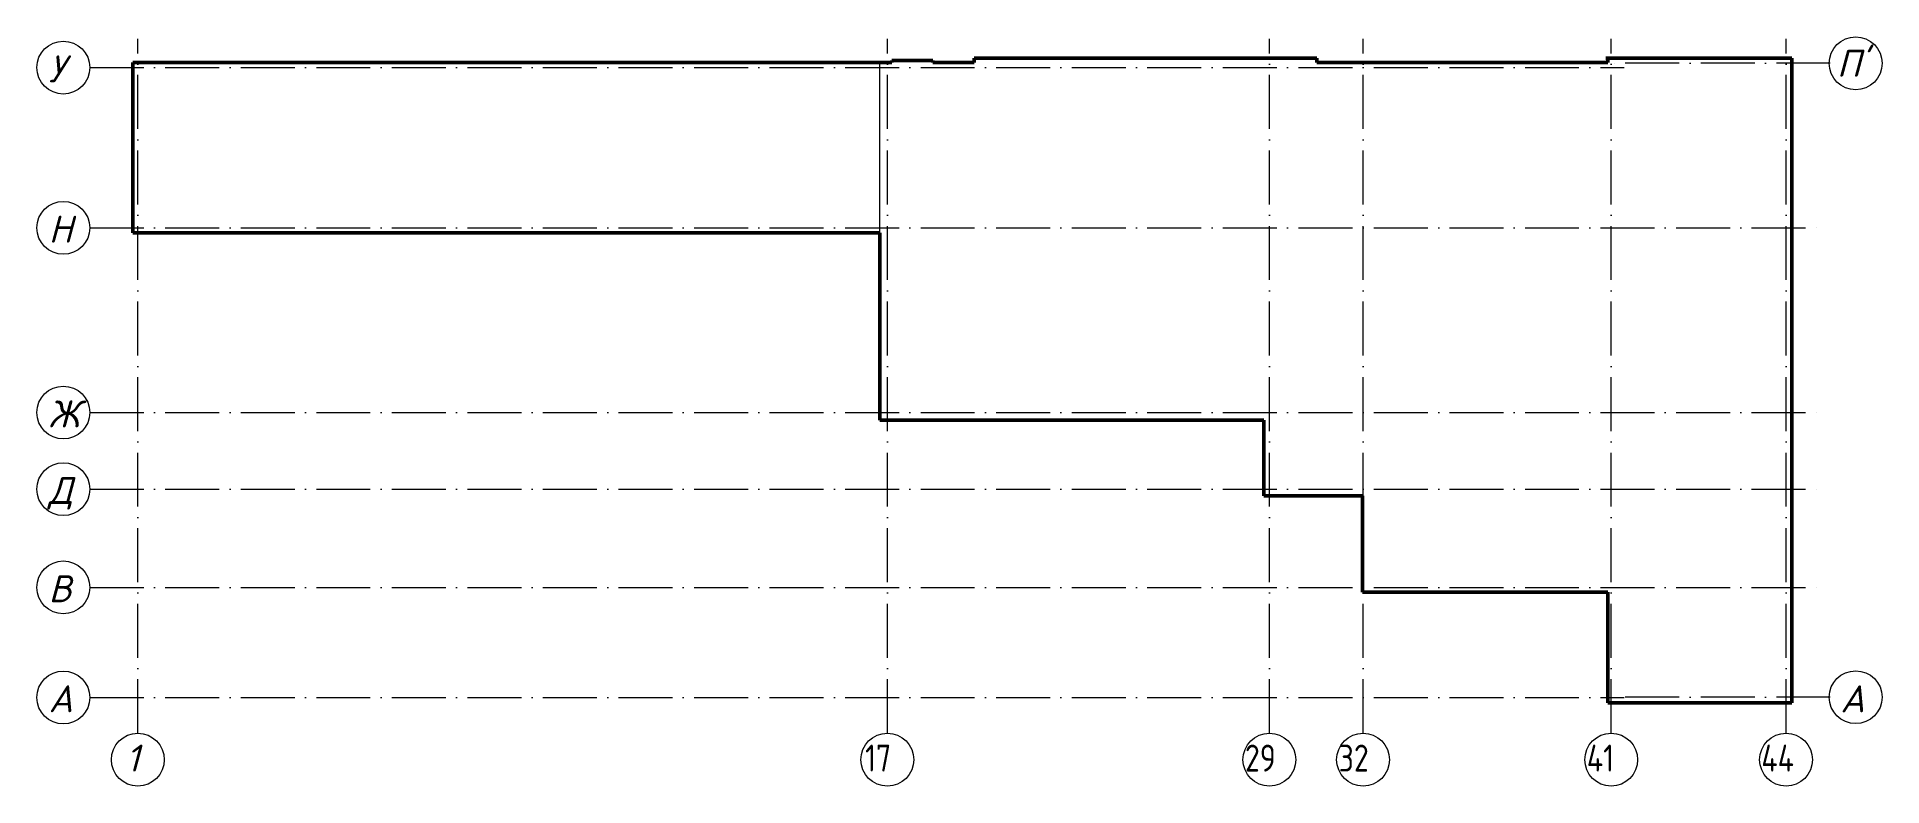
# Model space of a CAD drawing. Header units: millimetres. Extents: x -592259 to 288321, y -552984 to 293768.
# Drawn here: x 72088 to 243078, y 224344 to 293768 of the extents above; entities that cross this region are included whole.
import ezdxf

# ---------------------------------------------------------------- set-up
doc = ezdxf.new("R2010")
doc.units = ezdxf.units.MM
doc.linetypes.add('50_200_ШТРИХ_1Т_ш5_п1_п1_', pattern=[7000, 5000, -1000, 0, -1000])
doc.layers.add('A-DETL-____-OTLN', color=250, linetype='Continuous', lineweight=5)
doc.layers.add('G-____-____-TEXT', color=250, linetype='Continuous', lineweight=9)
doc.styles.add('ISOCPEUR_I_1', font='ГОСТ тип А.ttf', dxfattribs={"height": 2500})

msp = doc.modelspace()

# ---------------------------------------------------------------- texts
at = {"layer": 'G-____-____-TEXT', "color": 7, "char_height": 2500, "attachment_point": 1, "style": 'ISOCPEUR_I_1'}
for s, insert, width in [('\\fISOCPEUR|b0|i1|c204|p34|;П', (238885.5024, 292573.4382), 2485.23125), ("\\fISOCPEUR|b0|i1|c204|p34|;'", (240936.0232, 292573.4382), 1122.3625), ('\\fISOCPEUR|b0|i1|c204|p34|;У', (73171.0104, 292050.4568), 2485.23125), ('\\fISOCPEUR|b0|i1|c204|p34|;Н', (73171.0104, 277205.4568), 2485.23125), ('\\fISOCPEUR|b0|i1|c204|p34|;Ж', (73151.0104, 260085.4568), 3126.58125), ('\\fISOCPEUR|b0|i1|c204|p34|;Д', (73151.0104, 252985.4568), 2805.90625), ('\\fISOCPEUR|b0|i1|c204|p34|;В', (73171.0104, 243885.4568), 2485.23125), ('\\fISOCPEUR|b0|i1|c204|p34|;А', (73171.0104, 233685.4568), 2805.90625), ('\\fISOCPEUR|b0|i1|c204|p34|;А', (239214.7951, 233679.9017), 2805.90625), ('\\fISOCPEUR|b0|i1|c204|p34|;1', (80339.8337, 228188.8673), 1603.375), ('17', (148835.3394, 228188.8673), 3848.1), ('29', (184035.3394, 228188.8673), 4489.45), ('32', (192715.3394, 228188.8673), 4489.45), ('41', (215715.3394, 228188.8673), 4088.60625), ('44', (231886.4392, 228188.8673), 4970.4625)]:
    msp.add_mtext(s, dxfattribs=dict(at, insert=insert, width=width))

# ---------------------------------------------------------------- linework, layer by layer
at = {"layer": 'A-DETL-____-OTLN', "linetype": '50_200_ШТРИХ_1Т_ш5_п1_п1_'}
for p, q in [((81436.6383, 229241.2425), (81436.6383, 293594.6156)), ((150896.6383, 229241.2425), (150896.6383, 293594.6156)), ((186296.6383, 229241.2425), (186296.6383, 293594.6156)), ((194976.6383, 229241.2425), (194976.6383, 293594.6156)), ((217976.6383, 229241.2425), (217976.6383, 293594.6156)), ((234176.6383, 229241.2425), (234176.6383, 293594.6156)), ((76985.0461, 290923.7275), (219185.0461, 290923.7275)), ((238278.0132, 291319.8719), (217478.0132, 291319.8719)), ((76985.0461, 276078.7275), (237985.0461, 276078.7275)), ((76985.0461, 258958.7275), (237985.0461, 258958.7275)), ((76985.0461, 251858.7275), (237985.0461, 251858.7275)), ((76985.0461, 242758.7275), (237985.0461, 242758.7275)), ((76985.0461, 232558.7275), (219185.0461, 232558.7275)), ((238278.0132, 232579.8719), (217478.0132, 232579.8719))]:
    msp.add_line(p, q, dxfattribs=at)
at = {"layer": 'A-DETL-____-OTLN', "lineweight": 50}
for p, q in [((80964.8304, 291400.9815), (150210.559, 291400.9815)), ((80964.8304, 275600.9815), (80964.8304, 291400.9815)), ((150210.559, 291400.9815), (151310.8163, 291400.9815)), ((151310.8163, 291594.6156), (155110.8163, 291594.6156)), ((151310.8163, 291400.9815), (151310.8163, 291594.6156)), ((155110.8163, 291594.6156), (155110.8163, 291400.9815)), ((155110.8163, 291400.9815), (158942.7348, 291400.9815)), ((158942.7348, 291806.9076), (190682.7348, 291806.9076)), ((158942.7348, 291400.9815), (158942.7348, 291806.9076)), ((190682.7348, 291806.9076), (190682.7348, 291393.8271)), ((190682.7348, 291393.8271), (217660.6953, 291393.8271)), ((217478.0132, 291794.5333), (234700.6953, 291794.5333)), ((217660.6953, 291794.5333), (234700.6953, 291794.5333)), ((217660.6953, 291393.8271), (217660.6953, 291794.5333)), ((234700.6953, 291794.5333), (234700.6953, 232054.5333)), ((234700.6953, 291794.5333), (234700.6953, 232054.5333)), ((150210.559, 275600.9815), (80964.8304, 275600.9815)), ((150210.559, 275600.9815), (150210.559, 258240.9643)), ((150210.559, 258240.9643), (185782.54, 258240.9643)), ((185782.54, 258240.9643), (185782.54, 251240.7463)), ((185782.54, 251240.7463), (194926.7331, 251240.7463)), ((194926.7331, 251240.7463), (194926.7331, 242311.936)), ((194926.7331, 242311.936), (217660.6953, 242311.936)), ((217660.6953, 232054.5333), (217660.6953, 242311.936)), ((234700.6953, 232054.5333), (217660.6953, 232054.5333)), ((234700.6953, 232054.5333), (217660.6953, 232054.5333))]:
    msp.add_line(p, q, dxfattribs=at)
at = {"layer": 'A-DETL-____-OTLN'}
for p, q in [((150210.559, 291400.9815), (80964.8304, 291400.9815)), ((80964.8304, 291400.9815), (80964.8304, 275600.9815)), ((80964.8304, 275600.9815), (150210.559, 275600.9815))]:
    msp.add_line(p, q, dxfattribs=at)
at = {"layer": 'A-DETL-____-OTLN', "lineweight": 9}
msp.add_line((150210.559, 275600.9815), (150210.559, 291400.9815), dxfattribs=at)
at = {"layer": 'A-DETL-____-OTLN'}
for centre in [(74536.5866, 290923.7275), (240629.5537, 291319.8719), (74536.5866, 276078.7275), (74536.5866, 258958.7275), (74536.5866, 251858.7275), (74536.5866, 242758.7275), (74536.5866, 232558.7275), (240629.5537, 232579.8719), (81436.6383, 226792.7829), (150896.6383, 226792.7829), (186296.6383, 226792.7829), (194976.6383, 226792.7829), (217976.6383, 226792.7829), (234176.6383, 226792.7829)]:
    msp.add_circle(centre, 2448.4596, dxfattribs=at)

msp.set_redraw_order([(e.dxf.handle, doc.entitydb.next_handle()) for e in msp.query("TEXT MTEXT ATTDEF DIMENSION ARC_DIMENSION")])  # texts and dimensions are drawn at this point

doc.saveas('drawing.dxf')
